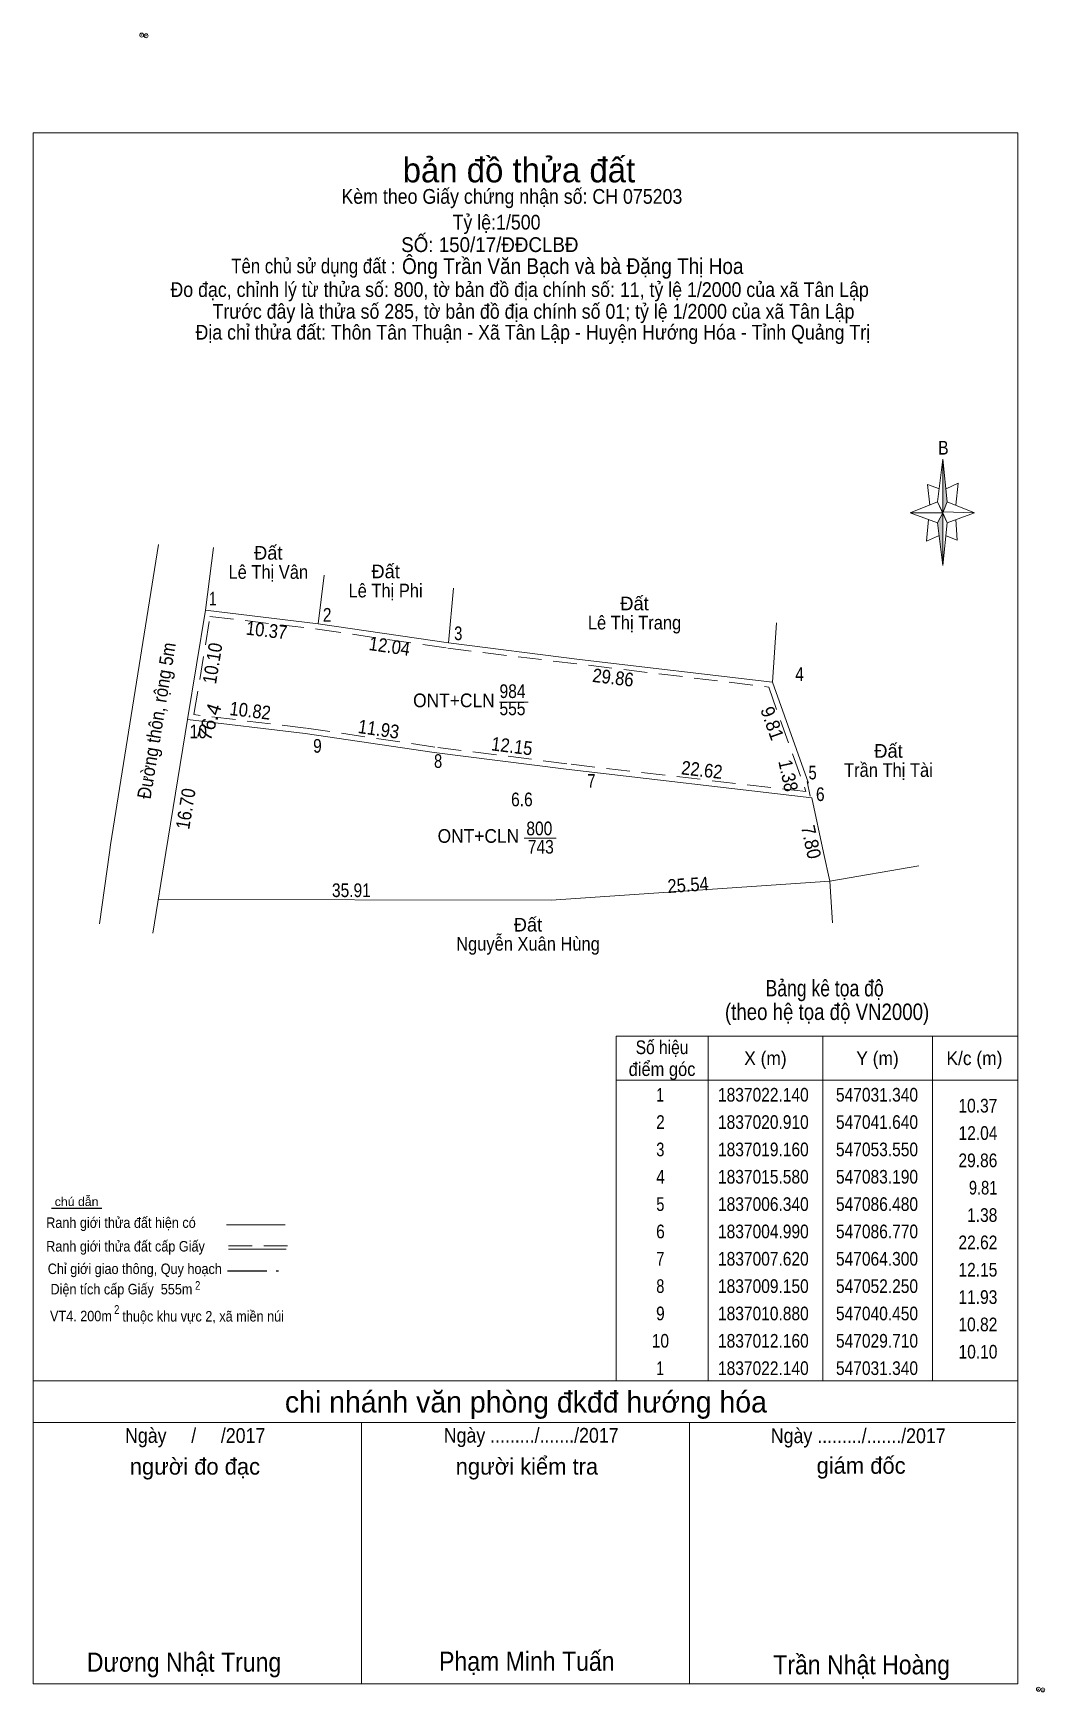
# Model space of a CAD drawing. Header units: metres. Extents: x 546582 to 547277, y 1836032 to 1837076.
# Drawn here: x 547015.6 to 547108.1, y 1836923.2 to 1837074.9 of the extents above; entities that cross this region are included whole.
import ezdxf
from ezdxf.enums import TextEntityAlignment as Align

# ---------------------------------------------------------------- set-up
doc = ezdxf.new("R2010")
doc.units = ezdxf.units.M
doc.header["$LTSCALE"] = 0.72
doc.header["$PDMODE"] = 32
doc.header["$PDSIZE"] = 0.36
for name, pattern in [('DASH_DOUBLE_DOT', [9.2, 5, -1.2, 0.3, -1.2, 0.3, -1.2]), ('DOTTED', [1.5, 0.3, -1.2]), ('MEDIUM_DASHED', [4.5, 3, -1.5])]:
    doc.linetypes.add(name, pattern=pattern)
for name, color, linetype, lineweight in [('1', 7, 'DOTTED', 13), ('10', 7, 'Continuous', 13), ('15', 7, 'Continuous', 13), ('16', 7, 'Continuous', 25), ('23', 7, 'Continuous', 13), ('5', 7, 'Continuous', 13), ('63', 7, 'Continuous', 25)]:
    doc.layers.add(name, color=color, linetype=linetype, lineweight=lineweight)
for name, color, linetype in [('34', 7, 'Continuous'), ('51', 7, 'Continuous'), ('6', 7, 'Continuous')]:
    doc.layers.add(name, color=color, linetype=linetype)

msp = doc.modelspace()

# ---------------------------------------------------------------- texts
at = {"layer": '1'}
for s, width, p in [('984', 0.85, (547059.41, 1837014.12)), ('ONT+CLN', 0.95, (547054.05, 1837013.28)), ('555', 0.85, (547059.405, 1837012.55)), ('6.6', 0.85, (547060.265, 1837004.22)), ('ONT+CLN', 0.95, (547056.29, 1837000.88)), ('800', 0.85, (547061.86, 1837001.57)), ('743', 0.85, (547061.995, 1836999.89))]:
    msp.add_text(s, height=1.25, dxfattribs=dict(at, width=width)).set_placement(p, align=Align.CENTER)
at = {"layer": '16', "width": 0.8}
for p in [(547030.63, 1836960.01), (547023.23, 1836957.81)]:
    msp.add_text('2', height=0.8, dxfattribs=at).set_placement(p, align=Align.CENTER)
at = {"layer": '34', "width": 0.9}
msp.add_text('Ông Trần Văn Bạch và bà Đặng Thị Hoa', height=1.44, dxfattribs=at).set_placement((547049.31, 1837052.89))
at = {"layer": '5'}
for s, height, p in [('bản đồ thửa đất', 2.25, (547059.995, 1837061.27)), ('chi nhánh văn phòng đkđđ hướng hóa', 1.944, (547060.635, 1836948.79)), ('người đo đạc', 1.5, (547030.375, 1836943.11)), ('người kiểm tra', 1.5, (547060.725, 1836943.11)), ('giám đốc', 1.5, (547091.275, 1836943.19))]:
    msp.add_text(s, height=height, dxfattribs=at).set_placement(p, align=Align.CENTER)
for s, height, width, p in [('Kèm theo Giấy chứng nhận số: CH 075203', 1.35, 0.9, (547059.35, 1837059.31)), ('SỐ: 150/17/ĐĐCLBĐ ', 1.35, 0.95, (547057.575, 1837054.9)), ('Tên chủ sử dụng đất :', 1.35, 0.85, (547041.205, 1837052.95)), ('Đo đạc, chỉnh lý từ thửa số: 800, tờ bản đồ địa chính số: 11, tỷ lệ 1/2000 của xã Tân Lập', 1.35, 0.9, (547060.06, 1837050.79)), ('Trước đây là thửa số 285, tờ bản đồ địa chính số 01; tỷ lệ 1/2000 của xã Tân Lập', 1.35, 0.9, (547061.325, 1837048.8)), ('Địa chỉ thửa đất: Thôn Tân Thuận - Xã Tân Lập - Huyện Hướng Hóa - Tỉnh Quảng Trị', 1.35, 0.9, (547061.265, 1837046.89)), ('B', 1.25, 0.85, (547098.795, 1837036.38)), ('chú dẫn', 0.7999, 1.05, (547019.56, 1836967.67)), ('Ranh giới thửa đất hiện có ', 0.96, 0.9, (547023.775, 1836965.67)), ('Ranh giới thửa đất cấp Giấy', 0.96, 0.9, (547024.03, 1836963.51)), ('Chỉ giới giao thông, Quy hoạch', 0.96, 0.9, (547024.88, 1836961.45)), ('Diện tích cấp Giấy  555m', 0.96, 0.9, (547023.66, 1836959.59)), (' VT4. 200m', 0.96, 0.9, (547019.795, 1836957.13)), ('thuộc khu vực 2, xã miền núi', 0.96, 0.9, (547031.13, 1836957.11)), ('Ngày     /     /2017', 1.35, 0.9, (547030.4, 1836946.01)), ('Ngày ........./......./2017', 1.35, 0.9, (547061.115, 1836946.03)), ('Ngày ........./......./2017', 1.35, 0.9, (547091.015, 1836945.99)), ('Dương Nhật Trung', 1.75, 0.9, (547029.38, 1836925.09)), ('Phạm Minh Tuấn', 1.75, 0.9, (547060.715, 1836925.17)), ('Trần Nhật Hoàng', 1.75, 0.9, (547091.325, 1836924.85))]:
    msp.add_text(s, height=height, dxfattribs=dict(at, width=width)).set_placement(p, align=Align.CENTER)
at = {"layer": '51'}
msp.add_text('76.4', height=1.3, rotation=71.892, dxfattribs=at).set_placement((547032.3177, 1837011.743), align=Align.CENTER)
at = {"layer": '6'}
for s, width, p in [('Bảng kê tọa độ ', 0.8, (547088.165, 1836986.84)), ('(theo hệ tọa độ VN2000)', 0.85, (547088.165, 1836984.68))]:
    msp.add_text(s, height=1.5, dxfattribs=dict(at, width=width)).set_placement(p, align=Align.CENTER)
at = {"layer": '63'}
for s, height, width, p in [('Tỷ lệ:1/500', 1.35, 0.9, (547057.95, 1837056.95)), ('Lê Thị Vân', 1.25, 0.9, (547037.085, 1837025.02)), ('Lê Thị Phi', 1.25, 0.9, (547047.805, 1837023.32)), ('Lê Thị Trang', 1.25, 0.9, (547070.565, 1837020.39)), ('Trần Thị Tài', 1.25, 0.9, (547093.775, 1837006.91)), ('Nguyễn Xuân Hùng', 1.25, 0.9, (547060.825, 1836991.02)), ('Số hiệu', 1.25, 0.85, (547073.08, 1836981.56)), ('X (m)', 1.25, 0.95, (547082.53, 1836980.56)), ('Y (m)', 1.25, 0.95, (547092.775, 1836980.56)), ('K/c (m)', 1.25, 0.95, (547101.635, 1836980.56)), ('điểm góc', 1.25, 0.9, (547073.08, 1836979.56)), (' 1', 1.25, 0.75, (547072.73, 1836977.22)), ('1837022.140', 1.25, 0.85, (547082.34, 1836977.22)), ('547031.340', 1.25, 0.85, (547092.73, 1836977.22)), (' 2', 1.25, 0.85, (547072.735, 1836974.72)), ('1837020.910', 1.25, 0.85, (547082.34, 1836974.72)), ('547041.640', 1.25, 0.85, (547092.73, 1836974.72)), (' 3', 1.25, 0.8, (547072.735, 1836972.22)), ('1837019.160', 1.25, 0.85, (547082.34, 1836972.22)), ('547053.550', 1.25, 0.85, (547092.73, 1836972.22)), (' 4', 1.25, 0.85, (547072.74, 1836969.72)), ('1837015.580', 1.25, 0.85, (547082.34, 1836969.72)), ('547083.190', 1.25, 0.85, (547092.73, 1836969.72)), (' 5', 1.25, 0.8, (547072.735, 1836967.22)), ('1837006.340', 1.25, 0.85, (547082.34, 1836967.22)), ('547086.480', 1.25, 0.85, (547092.73, 1836967.22)), (' 6', 1.25, 0.85, (547072.735, 1836964.72)), ('1837004.990', 1.25, 0.85, (547082.34, 1836964.72)), ('547086.770', 1.25, 0.85, (547092.73, 1836964.72)), (' 7', 1.25, 0.8, (547072.735, 1836962.22)), ('1837007.620', 1.25, 0.85, (547082.34, 1836962.22)), ('547064.300', 1.25, 0.85, (547092.73, 1836962.22)), (' 8', 1.25, 0.8, (547072.735, 1836959.72)), ('1837009.150', 1.25, 0.85, (547082.34, 1836959.72)), ('547052.250', 1.25, 0.85, (547092.73, 1836959.72)), (' 9', 1.25, 0.85, (547072.73, 1836957.22)), ('1837010.880', 1.25, 0.85, (547082.34, 1836957.22)), ('547040.450', 1.25, 0.85, (547092.73, 1836957.22)), (' 10', 1.25, 0.85, (547072.73, 1836954.72)), ('1837012.160', 1.25, 0.85, (547082.34, 1836954.72)), ('547029.710', 1.25, 0.85, (547092.73, 1836954.72)), (' 1', 1.25, 0.75, (547072.73, 1836952.22)), ('1837022.140', 1.25, 0.85, (547082.34, 1836952.22)), ('547031.340', 1.25, 0.85, (547092.73, 1836952.22))]:
    msp.add_text(s, height=height, dxfattribs=dict(at, width=width)).set_placement(p, align=Align.CENTER)
for p in [(547037.08, 1837026.77), (547047.81, 1837025.07), (547070.56, 1837022.14), (547093.78, 1837008.66), (547060.82, 1836992.77)]:
    msp.add_text('Đất', height=1.25, dxfattribs=at).set_placement(p, align=Align.CENTER)
for s, width, p in [(' 1', 0.75, (547032.36, 1837022.58)), (' 2', 0.85, (547042.86, 1837021.1)), (' 3', 0.8, (547054.82, 1837019.41)), (' 4', 0.85, (547086.04, 1837015.68)), (' 10', 0.85, (547031.47, 1837010.44)), (' 9', 0.85, (547041.97, 1837009.12)), (' 8', 0.8, (547052.98, 1837007.73)), (' 5', 0.8, (547087.21, 1837006.68)), (' 7', 0.8, (547066.99, 1837005.91)), (' 6', 0.85, (547087.94, 1837004.7)), ('10.37', 0.85, (547103.73, 1836976.22)), ('12.04', 0.85, (547103.74, 1836973.72)), ('29.86', 0.85, (547103.73, 1836971.22)), ('9.81', 0.8, (547103.73, 1836968.72)), ('1.38', 0.85, (547103.73, 1836966.22)), ('22.62', 0.85, (547103.73, 1836963.72)), ('12.15', 0.85, (547103.73, 1836961.22)), ('11.93', 0.85, (547103.73, 1836958.72)), ('10.82', 0.85, (547103.73, 1836956.22)), ('10.10', 0.85, (547103.74, 1836953.72))]:
    msp.add_text(s, height=1.25, dxfattribs=dict(at, width=width)).set_placement(p, align=Align.RIGHT)
for s, rotation, width, p in [('10.37', 353.19, 0.9, (547036.8609, 1837019.699)), ('12.04', 351.641, 0.9, (547048.0791, 1837018.2424)), ('Đường thôn, rộng 5m', 80.737, 0.9, (547027.4772, 1837011.9544)), ('10.10', 80.724, 0.9, (547032.5994, 1837017.1943)), ('29.86', 353.113, 0.9, (547068.5301, 1837015.3741)), ('10.82', 353.204, 0.9, (547035.361, 1837012.347)), ('11.93', 351.659, 0.9, (547047.0843, 1837010.6581)), ('9.81', 289.599, 0.95, (547082.5618, 1837011.6046)), ('12.15', 352.764, 0.9, (547059.2813, 1837009.1049)), ('22.62', 353.324, 0.9, (547076.6524, 1837006.9309)), ('1.38', 282.124, 0.9, (547084.0077, 1837006.9013)), ('16.70', 80.724, 0.9, (547030.1494, 1837003.8943)), ('7.80', 282.13, 0.95, (547086.1032, 1837000.8263)), ('35.91', 359.936, 0.85, (547044.6793, 1836995.9181)), ('25.54', 3.839, 0.9, (547075.4982, 1836996.414))]:
    msp.add_text(s, height=1.25, rotation=rotation, dxfattribs=dict(at, width=width)).set_placement(p, align=Align.CENTER)

# ---------------------------------------------------------------- hatches: boundary and pattern name
at = {"layer": '5'}
for points in [[(547098.75, 1837035.95), (547099.15, 1837032.05), (547098.75, 1837031.05)], [(547098.75, 1837031.05), (547098.75, 1837026.25), (547098.25, 1837030.15)]]:
    msp.add_hatch(color=256, dxfattribs=at).paths.add_polyline_path(points)

# ---------------------------------------------------------------- linework, layer by layer
at = {"layer": '1', "linetype": 'MEDIUM_DASHED'}
msp.add_lwpolyline([(547031.75, 1837021.58), (547041.58, 1837020.42), (547053.49, 1837018.67), (547082.83, 1837015.12), (547086.23, 1837005.56), (547064.36, 1837008.11), (547052.32, 1837009.64), (547040.51, 1837011.37), (547030.29, 1837012.6)], close=True, dxfattribs=at)
at = {"layer": '10'}
for p, q in [((547042.19, 1837025.36), (547041.64, 1837020.91)), ((547053.55, 1837019.16), (547054.02, 1837024.17)), ((547083.19, 1837015.58), (547086.48, 1837006.34)), ((547029.71, 1837012.16), (547040.45, 1837010.88)), ((547040.45, 1837010.88), (547052.25, 1837009.15)), ((547086.77, 1837004.99), (547087.84, 1836999.99)), ((547087.84, 1836999.99), (547088.41, 1836997.36)), ((547096.56, 1836998.77), (547088.41, 1836997.36))]:
    msp.add_line(p, q, dxfattribs=at)
for points in [[(547031.34, 1837022.14), (547041.64, 1837020.91), (547053.55, 1837019.16)], [(547053.55, 1837019.16), (547065.52, 1837017.65), (547083.19, 1837015.58), (547083.55, 1837020.99)], [(547052.25, 1837009.15), (547064.3, 1837007.62), (547086.77, 1837004.99)], [(547088.67, 1836993.56), (547088.41, 1836997.36), (547096.56, 1836998.77)], [(547027.02, 1836995.69), (547062.93, 1836995.65), (547088.41, 1836997.36)]]:
    msp.add_lwpolyline(points, dxfattribs=at)
at = {"layer": '15'}
for p, q in [((547029.71, 1837012.17), (547031.34, 1837022.14)), ((547086.62, 1837005.14), (547086.33, 1837006.49))]:
    msp.add_line(p, q, dxfattribs=at)
msp.add_lwpolyline([(547026.52, 1836992.61), (547027.72, 1836999.99), (547029.71, 1837012.17)], dxfattribs=at)
at = {"layer": '16'}
msp.add_line((547021.87, 1836967.43), (547017.25, 1836967.43), dxfattribs=at)
at = {"layer": '23'}
for p, q in [((547022.67, 1837000.7), (547027.04, 1837028.17)), ((547032.08, 1837027.88), (547031.34, 1837022.14))]:
    msp.add_line(p, q, dxfattribs=at)
msp.add_lwpolyline([(547021.66, 1836993.47), (547022.57, 1836999.99), (547022.67, 1837000.7)], dxfattribs=at)
at = {"layer": '5'}
for p, q in [((547098.25, 1837032.05), (547098.75, 1837035.95)), ((547099.15, 1837032.05), (547101.65, 1837031.05)), ((547098.25, 1837030.15), (547095.75, 1837031.05)), ((547099.95, 1837030.45), (547100.05, 1837028.55)), ((547099.15, 1837030.15), (547098.75, 1837026.25)), ((547100.05, 1837028.55), (547099.05, 1837028.95)), ((547033.25, 1836965.95), (547038.63, 1836965.95)), ((547033.45, 1836963.71), (547038.71, 1836963.71)), ((547015.59, 1836951.69), (547105.59, 1836951.69)), ((547015.59, 1836947.89), (547105.39, 1836947.89)), ((547015.59, 1836947.89), (547105.39, 1836947.89)), ((547015.59, 1836947.89), (547105.39, 1836947.89)), ((547045.59, 1836923.99), (547045.59, 1836947.89)), ((547075.59, 1836923.99), (547075.59, 1836947.89)), ((547105.59, 1836923.99), (547015.59, 1836923.99))]:
    msp.add_line(p, q, dxfattribs=at)
at = {"layer": '5', "linetype": 'MEDIUM_DASHED'}
msp.add_line((547033.45, 1836964.03), (547038.89, 1836964.03), dxfattribs=at)
at = {"layer": '5', "linetype": 'DASH_DOUBLE_DOT', "lineweight": 25}
msp.add_line((547033.35, 1836961.73), (547038.59, 1836961.73), dxfattribs=at)
at = {"layer": '5'}
for points in [[(547015.59, 1837037.72), (547015.59, 1837065.79), (547105.59, 1837065.79), (547105.59, 1836923.99), (547015.59, 1836923.99), (547015.59, 1836984.78)], [(547098.45, 1837033.25), (547097.35, 1837033.65), (547097.55, 1837031.75)], [(547099.05, 1837033.25), (547100.15, 1837033.75), (547099.95, 1837031.75)], [(547098.75, 1837031.05), (547098.25, 1837032.05), (547095.75, 1837031.05)], [(547097.45, 1837030.45), (547097.25, 1837028.45), (547098.35, 1837028.95)], [(547098.75, 1837031.05), (547099.15, 1837030.15), (547101.65, 1837031.05)]]:
    msp.add_lwpolyline(points, dxfattribs=at)
for points in [[(547098.75, 1837035.95), (547099.15, 1837032.05), (547098.75, 1837031.05)], [(547098.75, 1837031.05), (547095.75, 1837031.05), (547098.25, 1837032.05), (547099.15, 1837030.15), (547101.65, 1837031.05), (547098.75, 1837031.15)], [(547098.75, 1837031.05), (547098.75, 1837026.25), (547098.25, 1837030.15)]]:
    msp.add_lwpolyline(points, close=True, dxfattribs=at)
for p in [(547025.51, 1837074.73), (547025.91, 1837074.67), (547107.49, 1836923.49), (547107.89, 1836923.43)]:
    msp.add_point(p, dxfattribs=at)
at = {"layer": '63', "lineweight": 13}
for p, q in [((547015.59, 1837037.72), (547015.59, 1836984.78)), ((547058.21, 1837013.75), (547060.85, 1837013.75)), ((547060.47, 1837001.29), (547063.41, 1837001.29)), ((547077.29, 1836983.19), (547077.29, 1836951.69)), ((547087.79, 1836983.19), (547087.79, 1836951.69)), ((547097.79, 1836983.19), (547097.79, 1836951.69)), ((547068.89, 1836979.19), (547105.59, 1836979.19))]:
    msp.add_line(p, q, dxfattribs=at)
msp.add_lwpolyline([(547068.89, 1836983.19), (547105.59, 1836983.19), (547105.59, 1836951.69), (547068.89, 1836951.69)], close=True, dxfattribs=at)

msp.set_redraw_order([(e.dxf.handle, doc.entitydb.next_handle()) for e in msp.query("TEXT MTEXT ATTDEF DIMENSION ARC_DIMENSION")])  # texts and dimensions are drawn at this point

doc.saveas('drawing.dxf')
